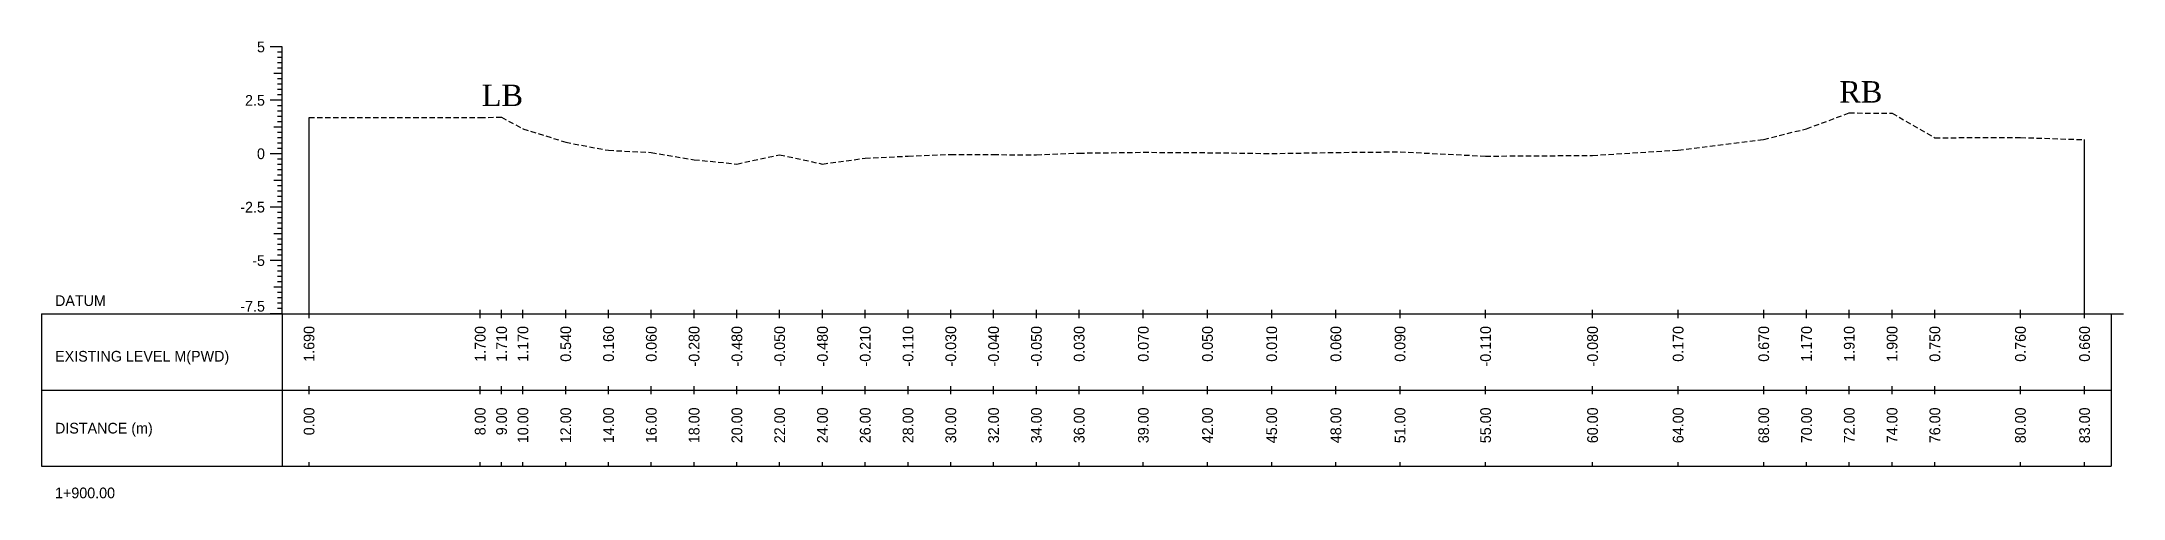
# Model space of a CAD drawing. Header units: inches. Extents: x 2527 to 3799, y -2520 to -1051.
# Drawn here: x 3584.5 to 3681.8, y -1492.1 to -1470.7 of the extents above; entities that cross this region are included whole.
import ezdxf
from ezdxf.enums import TextEntityAlignment as Align

# ---------------------------------------------------------------- set-up
doc = ezdxf.new("R2010")
doc.units = ezdxf.units.IN
doc.header["$MEASUREMENT"] = 0
doc.linetypes.add('HIDDEN', pattern=[0.375, 0.25, -0.125])
doc.layers.add('CS_Drawing', color=7, linetype='Continuous')
doc.layers.add('GL', color=3, linetype='HIDDEN')
doc.styles.add('romans', font='romans.shx')

msp = doc.modelspace()

# ---------------------------------------------------------------- texts
at = {"char_height": 1, "width": 87.77218, "attachment_point": 1, "style": 'romans'}
for s, insert in [('{\\fTimes New Roman|b0|i0|c0|p18;LB}', (3605.066, -1472.751)), ('{\\fTimes New Roman|b0|i0|c0|p18;RB}', (3668.524, -1472.587))]:
    msp.add_mtext(s, dxfattribs=dict(at, insert=insert))
at = {"layer": 'CS_Drawing'}
for s, p in [('5', (3594.929, -1470.985)), ('2.5', (3594.929, -1473.485)), ('0', (3594.929, -1475.985)), ('-2.5', (3594.929, -1478.485)), ('-5', (3594.929, -1480.985))]:
    msp.add_text(s, height=0.5, dxfattribs=at).set_placement(p, align=Align.MIDDLE_RIGHT)
for s, p in [('DATUM', (3585.116, -1482.86)), ('EXISTING LEVEL M(PWD)', (3585.123, -1485.463)), ('DISTANCE (m)', (3585.116, -1488.829)), ('1+900.00', (3585.116, -1491.86))]:
    msp.add_text(s, height=0.5, dxfattribs=at).set_placement(p, align=Align.MIDDLE_LEFT)
msp.add_text('-7.5', height=0.5, dxfattribs=at).set_placement((3594.929, -1483.373), align=Align.RIGHT)
for s, p in [('1.690', (3596.991, -1484.048)), ('1.700', (3604.991, -1484.048)), ('1.710', (3605.991, -1484.048)), ('1.170', (3606.991, -1484.048)), ('0.540', (3608.991, -1484.048)), ('0.160', (3610.991, -1484.048)), ('0.060', (3612.991, -1484.048)), ('-0.280', (3614.991, -1484.048)), ('-0.480', (3616.991, -1484.048)), ('-0.050', (3618.991, -1484.048)), ('-0.480', (3620.991, -1484.048)), ('-0.210', (3622.991, -1484.048)), ('-0.110', (3624.991, -1484.048)), ('-0.030', (3626.991, -1484.048)), ('-0.040', (3628.991, -1484.048)), ('-0.050', (3630.991, -1484.048)), ('0.030', (3632.991, -1484.048)), ('0.070', (3635.991, -1484.048)), ('0.050', (3638.991, -1484.048)), ('0.010', (3641.991, -1484.048)), ('0.060', (3644.991, -1484.048)), ('0.090', (3647.991, -1484.048)), ('-0.110', (3651.991, -1484.048)), ('-0.080', (3656.991, -1484.048)), ('0.170', (3660.991, -1484.048)), ('0.670', (3664.991, -1484.048)), ('1.170', (3666.991, -1484.048)), ('1.910', (3668.991, -1484.048)), ('1.900', (3670.991, -1484.048)), ('0.750', (3672.991, -1484.048)), ('0.760', (3676.991, -1484.048)), ('0.660', (3679.991, -1484.048)), ('0.00', (3596.991, -1487.86)), ('8.00', (3604.991, -1487.86)), ('9.00', (3605.991, -1487.86)), ('10.00', (3606.991, -1487.86)), ('12.00', (3608.991, -1487.86)), ('14.00', (3610.991, -1487.86)), ('16.00', (3612.991, -1487.86)), ('18.00', (3614.991, -1487.86)), ('20.00', (3616.991, -1487.86)), ('22.00', (3618.991, -1487.86)), ('24.00', (3620.991, -1487.86)), ('26.00', (3622.991, -1487.86)), ('28.00', (3624.991, -1487.86)), ('30.00', (3626.991, -1487.86)), ('32.00', (3628.991, -1487.86)), ('34.00', (3630.991, -1487.86)), ('36.00', (3632.991, -1487.86)), ('39.00', (3635.991, -1487.86)), ('42.00', (3638.991, -1487.86)), ('45.00', (3641.991, -1487.86)), ('48.00', (3644.991, -1487.86)), ('51.00', (3647.991, -1487.86)), ('55.00', (3651.991, -1487.86)), ('60.00', (3656.991, -1487.86)), ('64.00', (3660.991, -1487.86)), ('68.00', (3664.991, -1487.86)), ('70.00', (3666.991, -1487.86)), ('72.00', (3668.991, -1487.86)), ('74.00', (3670.991, -1487.86)), ('76.00', (3672.991, -1487.86)), ('80.00', (3676.991, -1487.86)), ('83.00', (3679.991, -1487.86))]:
    msp.add_text(s, height=0.5, rotation=90, dxfattribs=at).set_placement(p, align=Align.MIDDLE_RIGHT)

# ---------------------------------------------------------------- linework, layer by layer
at = {"layer": 'CS_Drawing'}
for p, q in [((3595.741, -1470.985), (3595.179, -1470.985)), ((3595.741, -1470.985), (3595.347, -1470.985)), ((3595.741, -1470.985), (3595.516, -1470.985)), ((3595.741, -1471.235), (3595.516, -1471.235)), ((3595.741, -1483.485), (3595.741, -1470.985)), ((3595.741, -1472.235), (3595.347, -1472.235)), ((3595.741, -1471.485), (3595.516, -1471.485)), ((3595.741, -1471.735), (3595.516, -1471.735)), ((3595.741, -1471.985), (3595.516, -1471.985)), ((3595.741, -1472.235), (3595.516, -1472.235)), ((3595.741, -1472.485), (3595.516, -1472.485)), ((3595.741, -1472.735), (3595.516, -1472.735)), ((3595.741, -1472.985), (3595.516, -1472.985)), ((3595.741, -1473.235), (3595.516, -1473.235)), ((3595.741, -1473.485), (3595.179, -1473.485)), ((3595.741, -1473.485), (3595.347, -1473.485)), ((3595.741, -1473.485), (3595.516, -1473.485)), ((3595.741, -1473.735), (3595.516, -1473.735)), ((3595.741, -1473.985), (3595.516, -1473.985)), ((3595.741, -1474.235), (3595.516, -1474.235)), ((3595.741, -1474.735), (3595.347, -1474.735)), ((3595.741, -1474.485), (3595.516, -1474.485)), ((3595.741, -1474.735), (3595.516, -1474.735)), ((3595.741, -1474.985), (3595.516, -1474.985)), ((3595.741, -1475.235), (3595.516, -1475.235)), ((3596.991, -1483.485), (3596.991, -1474.295)), ((3595.741, -1475.985), (3595.179, -1475.985)), ((3595.741, -1475.985), (3595.347, -1475.985)), ((3595.741, -1475.485), (3595.516, -1475.485)), ((3595.741, -1475.735), (3595.516, -1475.735)), ((3595.741, -1475.985), (3595.516, -1475.985)), ((3679.991, -1483.485), (3679.991, -1475.325)), ((3595.741, -1476.235), (3595.516, -1476.235)), ((3595.741, -1476.485), (3595.516, -1476.485)), ((3595.741, -1476.735), (3595.516, -1476.735)), ((3595.741, -1476.985), (3595.516, -1476.985)), ((3595.741, -1477.235), (3595.347, -1477.235)), ((3595.741, -1477.235), (3595.516, -1477.235)), ((3595.741, -1477.485), (3595.516, -1477.485)), ((3595.741, -1477.735), (3595.516, -1477.735)), ((3595.741, -1477.985), (3595.516, -1477.985)), ((3595.741, -1478.485), (3595.179, -1478.485)), ((3595.741, -1478.485), (3595.347, -1478.485)), ((3595.741, -1478.235), (3595.516, -1478.235)), ((3595.741, -1478.485), (3595.516, -1478.485)), ((3595.741, -1478.735), (3595.516, -1478.735)), ((3595.741, -1478.985), (3595.516, -1478.985)), ((3595.741, -1479.735), (3595.347, -1479.735)), ((3595.741, -1479.235), (3595.516, -1479.235)), ((3595.741, -1479.485), (3595.516, -1479.485)), ((3595.741, -1479.735), (3595.516, -1479.735)), ((3595.741, -1479.985), (3595.516, -1479.985)), ((3595.741, -1480.985), (3595.179, -1480.985)), ((3595.741, -1480.985), (3595.347, -1480.985)), ((3595.741, -1480.235), (3595.516, -1480.235)), ((3595.741, -1480.485), (3595.516, -1480.485)), ((3595.741, -1480.735), (3595.516, -1480.735)), ((3595.741, -1480.985), (3595.516, -1480.985)), ((3595.741, -1481.235), (3595.516, -1481.235)), ((3595.741, -1481.485), (3595.516, -1481.485)), ((3595.741, -1481.735), (3595.516, -1481.735)), ((3595.741, -1481.985), (3595.516, -1481.985)), ((3595.741, -1482.235), (3595.347, -1482.235)), ((3595.741, -1482.235), (3595.516, -1482.235)), ((3595.741, -1482.485), (3595.516, -1482.485)), ((3595.741, -1482.735), (3595.516, -1482.735)), ((3595.741, -1482.985), (3595.516, -1482.985)), ((3584.491, -1483.485), (3595.741, -1483.485)), ((3584.491, -1483.485), (3584.491, -1490.61)), ((3595.741, -1483.485), (3595.179, -1483.485)), ((3595.741, -1483.485), (3595.347, -1483.485)), ((3595.741, -1483.235), (3595.516, -1483.235)), ((3595.741, -1483.485), (3595.516, -1483.485)), ((3595.741, -1483.485), (3681.241, -1483.485)), ((3595.741, -1483.485), (3595.741, -1490.61)), ((3596.991, -1483.673), (3596.991, -1483.298)), ((3604.991, -1483.673), (3604.991, -1483.298)), ((3605.991, -1483.673), (3605.991, -1483.298)), ((3606.991, -1483.673), (3606.991, -1483.298)), ((3608.991, -1483.673), (3608.991, -1483.298)), ((3610.991, -1483.673), (3610.991, -1483.298)), ((3612.991, -1483.673), (3612.991, -1483.298)), ((3614.991, -1483.673), (3614.991, -1483.298)), ((3616.991, -1483.673), (3616.991, -1483.298)), ((3618.991, -1483.673), (3618.991, -1483.298)), ((3620.991, -1483.673), (3620.991, -1483.298)), ((3622.991, -1483.673), (3622.991, -1483.298)), ((3624.991, -1483.673), (3624.991, -1483.298)), ((3626.991, -1483.673), (3626.991, -1483.298)), ((3628.991, -1483.673), (3628.991, -1483.298)), ((3630.991, -1483.673), (3630.991, -1483.298)), ((3632.991, -1483.673), (3632.991, -1483.298)), ((3635.991, -1483.673), (3635.991, -1483.298)), ((3638.991, -1483.673), (3638.991, -1483.298)), ((3641.991, -1483.673), (3641.991, -1483.298)), ((3644.991, -1483.673), (3644.991, -1483.298)), ((3647.991, -1483.673), (3647.991, -1483.298)), ((3651.991, -1483.673), (3651.991, -1483.298)), ((3656.991, -1483.673), (3656.991, -1483.298)), ((3660.991, -1483.673), (3660.991, -1483.298)), ((3664.991, -1483.673), (3664.991, -1483.298)), ((3666.991, -1483.673), (3666.991, -1483.298)), ((3668.991, -1483.673), (3668.991, -1483.298)), ((3670.991, -1483.673), (3670.991, -1483.298)), ((3672.991, -1483.673), (3672.991, -1483.298)), ((3676.991, -1483.673), (3676.991, -1483.298)), ((3679.991, -1483.673), (3679.991, -1483.298)), ((3681.241, -1483.485), (3681.804, -1483.485)), ((3681.241, -1483.485), (3681.635, -1483.485)), ((3681.241, -1483.485), (3681.466, -1483.485)), ((3681.241, -1483.485), (3681.241, -1490.61)), ((3596.991, -1487.235), (3596.991, -1486.86)), ((3604.991, -1487.235), (3604.991, -1486.86)), ((3605.991, -1487.235), (3605.991, -1486.86)), ((3606.991, -1487.235), (3606.991, -1486.86)), ((3608.991, -1487.235), (3608.991, -1486.86)), ((3610.991, -1487.235), (3610.991, -1486.86)), ((3612.991, -1487.235), (3612.991, -1486.86)), ((3614.991, -1487.235), (3614.991, -1486.86)), ((3616.991, -1487.235), (3616.991, -1486.86)), ((3618.991, -1487.235), (3618.991, -1486.86)), ((3620.991, -1487.235), (3620.991, -1486.86)), ((3622.991, -1487.235), (3622.991, -1486.86)), ((3624.991, -1487.235), (3624.991, -1486.86)), ((3626.991, -1487.235), (3626.991, -1486.86)), ((3628.991, -1487.235), (3628.991, -1486.86)), ((3630.991, -1487.235), (3630.991, -1486.86)), ((3632.991, -1487.235), (3632.991, -1486.86)), ((3635.991, -1487.235), (3635.991, -1486.86)), ((3638.991, -1487.235), (3638.991, -1486.86)), ((3641.991, -1487.235), (3641.991, -1486.86)), ((3644.991, -1487.235), (3644.991, -1486.86)), ((3647.991, -1487.235), (3647.991, -1486.86)), ((3651.991, -1487.235), (3651.991, -1486.86)), ((3656.991, -1487.235), (3656.991, -1486.86)), ((3660.991, -1487.235), (3660.991, -1486.86)), ((3664.991, -1487.235), (3664.991, -1486.86)), ((3666.991, -1487.235), (3666.991, -1486.86)), ((3668.991, -1487.235), (3668.991, -1486.86)), ((3670.991, -1487.235), (3670.991, -1486.86)), ((3672.991, -1487.235), (3672.991, -1486.86)), ((3676.991, -1487.235), (3676.991, -1486.86)), ((3679.991, -1487.235), (3679.991, -1486.86)), ((3584.491, -1487.048), (3595.741, -1487.048)), ((3595.741, -1487.048), (3681.241, -1487.048)), ((3595.741, -1487.048), (3681.241, -1487.048)), ((3584.491, -1490.61), (3595.741, -1490.61)), ((3595.741, -1490.61), (3681.241, -1490.61)), ((3596.991, -1490.61), (3596.991, -1490.423)), ((3604.991, -1490.61), (3604.991, -1490.423)), ((3605.991, -1490.61), (3605.991, -1490.423)), ((3606.991, -1490.61), (3606.991, -1490.423)), ((3608.991, -1490.61), (3608.991, -1490.423)), ((3610.991, -1490.61), (3610.991, -1490.423)), ((3612.991, -1490.61), (3612.991, -1490.423)), ((3614.991, -1490.61), (3614.991, -1490.423)), ((3616.991, -1490.61), (3616.991, -1490.423)), ((3618.991, -1490.61), (3618.991, -1490.423)), ((3620.991, -1490.61), (3620.991, -1490.423)), ((3622.991, -1490.61), (3622.991, -1490.423)), ((3624.991, -1490.61), (3624.991, -1490.423)), ((3626.991, -1490.61), (3626.991, -1490.423)), ((3628.991, -1490.61), (3628.991, -1490.423)), ((3630.991, -1490.61), (3630.991, -1490.423)), ((3632.991, -1490.61), (3632.991, -1490.423)), ((3635.991, -1490.61), (3635.991, -1490.423)), ((3638.991, -1490.61), (3638.991, -1490.423)), ((3641.991, -1490.61), (3641.991, -1490.423)), ((3644.991, -1490.61), (3644.991, -1490.423)), ((3647.991, -1490.61), (3647.991, -1490.423)), ((3651.991, -1490.61), (3651.991, -1490.423)), ((3656.991, -1490.61), (3656.991, -1490.423)), ((3660.991, -1490.61), (3660.991, -1490.423)), ((3664.991, -1490.61), (3664.991, -1490.423)), ((3666.991, -1490.61), (3666.991, -1490.423)), ((3668.991, -1490.61), (3668.991, -1490.423)), ((3670.991, -1490.61), (3670.991, -1490.423)), ((3672.991, -1490.61), (3672.991, -1490.423)), ((3676.991, -1490.61), (3676.991, -1490.423)), ((3679.991, -1490.61), (3679.991, -1490.423))]:
    msp.add_line(p, q, dxfattribs=at)
at = {"layer": 'GL'}
msp.add_lwpolyline([(3596.991, -1474.295), (3604.991, -1474.285), (3605.991, -1474.275), (3606.991, -1474.815), (3608.991, -1475.445), (3610.991, -1475.825), (3612.991, -1475.925), (3614.991, -1476.265), (3616.991, -1476.465), (3618.991, -1476.035), (3620.991, -1476.465), (3622.991, -1476.195), (3624.991, -1476.095), (3626.991, -1476.015), (3628.991, -1476.025), (3630.991, -1476.035), (3632.991, -1475.955), (3635.991, -1475.915), (3638.991, -1475.935), (3641.991, -1475.975), (3644.991, -1475.925), (3647.991, -1475.895), (3651.991, -1476.095), (3656.991, -1476.065), (3660.991, -1475.815), (3664.991, -1475.315), (3666.991, -1474.815), (3668.991, -1474.075), (3670.991, -1474.085), (3672.991, -1475.235), (3676.991, -1475.225), (3679.991, -1475.325)], dxfattribs=at)

msp.set_redraw_order([(e.dxf.handle, doc.entitydb.next_handle()) for e in msp.query("TEXT MTEXT ATTDEF DIMENSION ARC_DIMENSION")])  # texts and dimensions are drawn at this point

doc.saveas('drawing.dxf')
